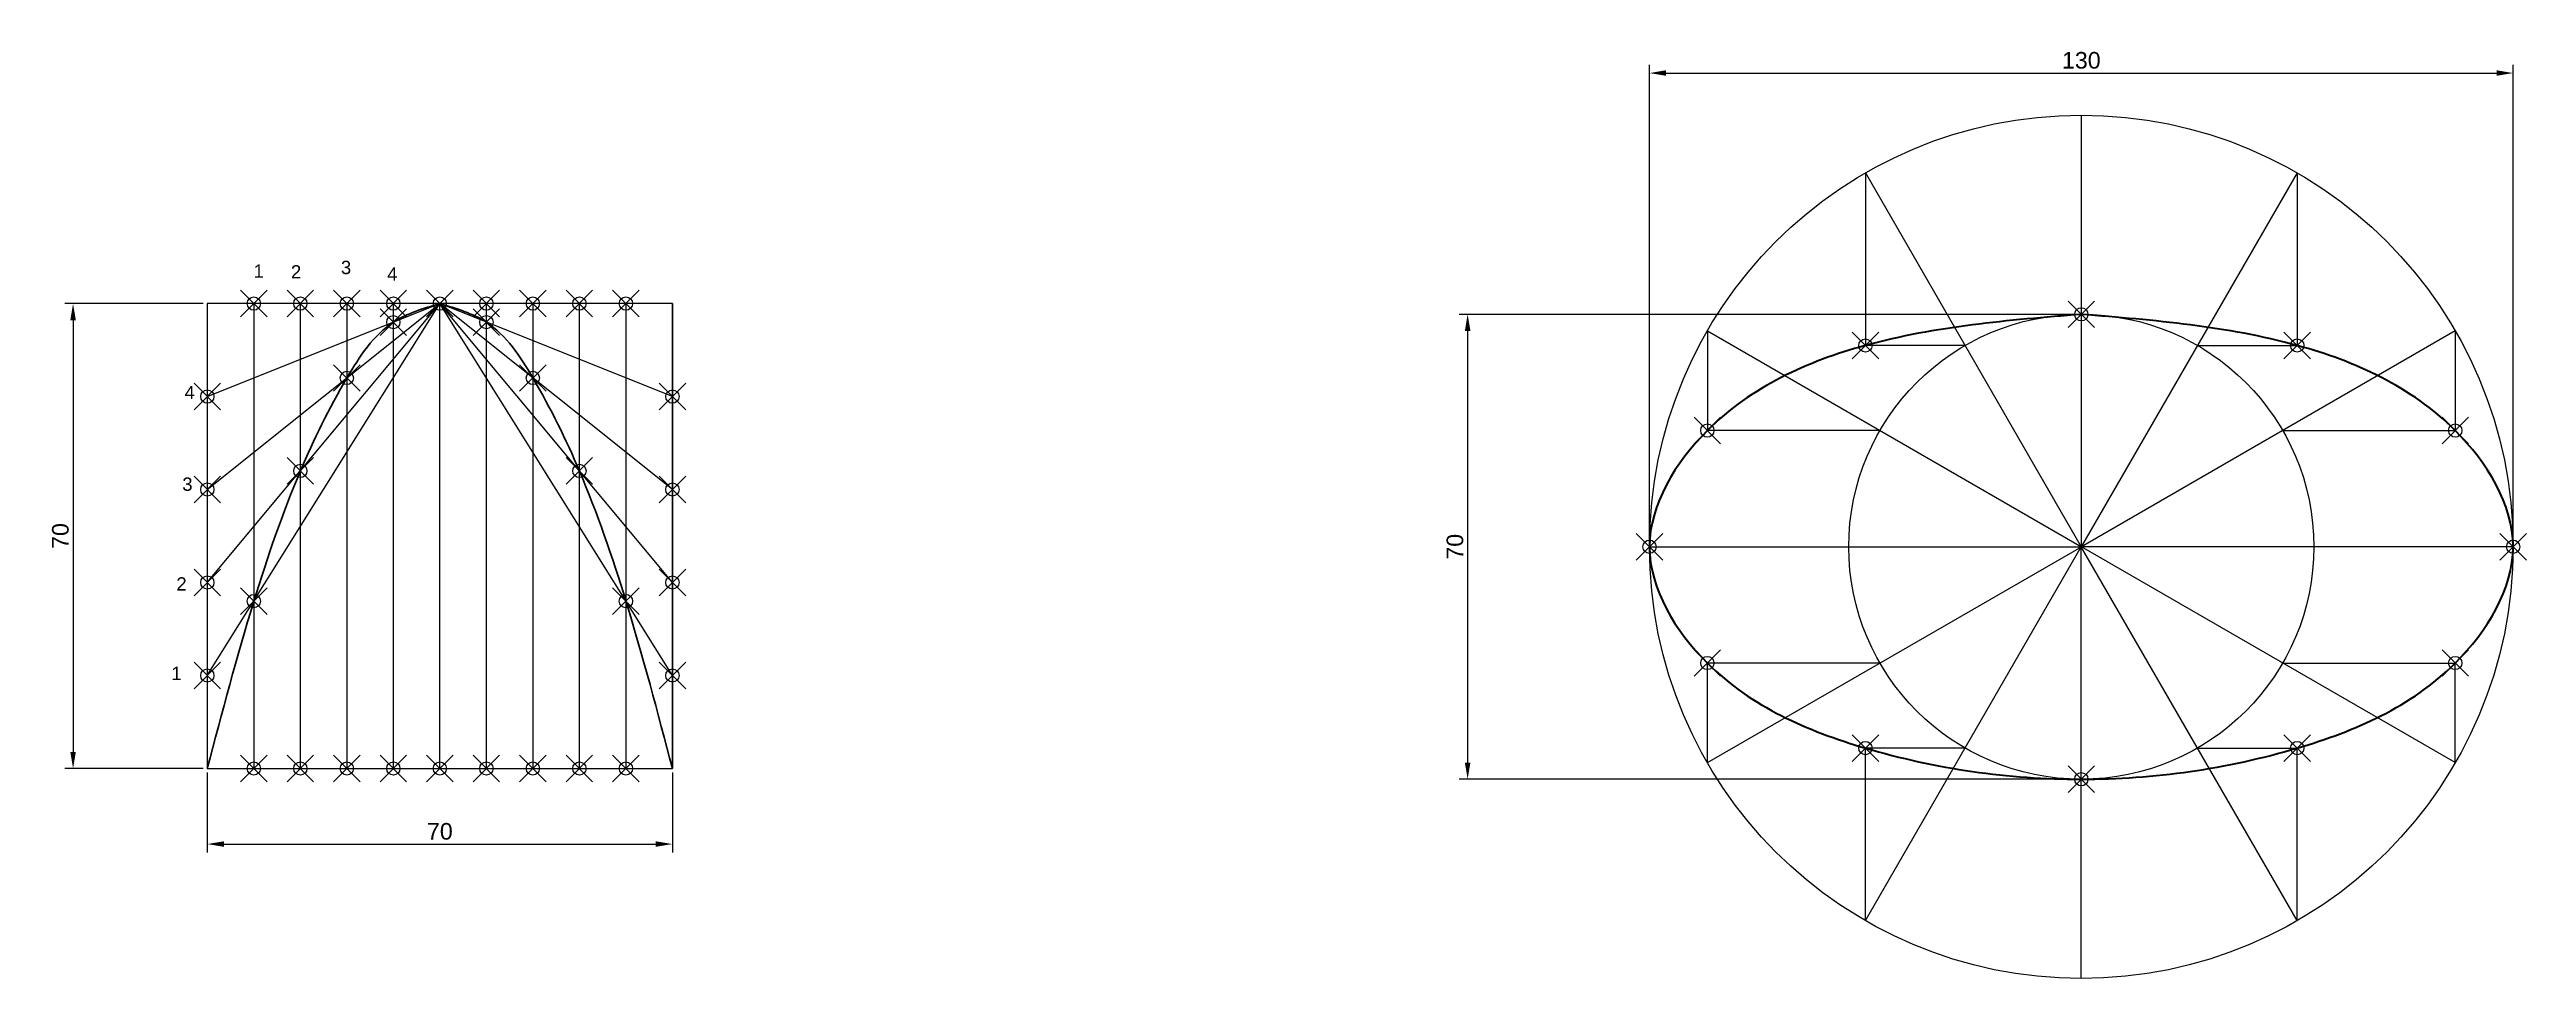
# Model space of a CAD drawing. Header units: millimetres. Extents: x 95 to 1406, y 34 to 298.
# Drawn here: x 95.2 to 468, y 91.6 to 231.5 of the extents above; entities that cross this region are included whole.
import ezdxf

# ---------------------------------------------------------------- set-up
doc = ezdxf.new("R2010")
doc.units = ezdxf.units.MM
doc.header["$PDMODE"] = 35
doc.header["$PDSIZE"] = 2
doc.styles.get("Standard").update_dxf_attribs({"font": 'arial.ttf'})
doc.dimstyles.new('ISO-25', dxfattribs={"dimtxt": 2.5, "dimasz": 2.5, "dimexe": 1.25, "dimexo": 0.625, "dimtad": 1, "dimdec": 0, "dimtxsty": 'Standard', "dimcen": 2.5, "dimclrd": 3, "dimclre": 1, "dimadec": 0, "dimazin": 0, "dimtfac": 1, "dimtdec": 0, "dimtmove": 0, "dimatfit": 3, "dimfxl": 1, "dimarcsym": 0})

msp = doc.modelspace()

# ---------------------------------------------------------------- texts
for s, p in [('1', (125.91, 197.11)), ('2', (131.54, 197)), ('3', (139.06, 197.66)), ('4', (146.02, 196.67)), ('4', (115.52, 178.83)), ('3', (115.19, 165.03)), ('2', (114.3, 150.01)), ('1', (113.53, 136.54))]:
    msp.add_text(s, height=2).set_placement(p)

# ---------------------------------------------------------------- blocks, each defined once
blk = doc.blocks.new('*D2')
at = {"color": 1, "lineweight": -2, "transparency": 16777216}
for p, q in [((118.34, 193.22), (97.5, 193.22)), ((118.34, 123.22), (97.5, 123.22))]:
    blk.add_line(p, q, dxfattribs=at)
at = {"color": 3, "lineweight": -2, "transparency": 16777216}
blk.add_line((98.75, 190.72), (98.75, 125.72), dxfattribs=at)
at = {"color": 3, "transparency": 16777216}
for points in [[(98.34, 190.72), (99.17, 190.72), (98.75, 193.22)], [(98.34, 125.72), (99.17, 125.72), (98.75, 123.22)]]:
    blk.add_solid(points, dxfattribs=at)
at = {"layer": 'Defpoints', "color": 0, "transparency": 16777216}
for p in [(118.96, 193.22), (98.75, 123.22), (118.96, 123.22)]:
    blk.add_point(p, dxfattribs=at)
at = {"color": 0, "transparency": 16777216, "insert": (96.85, 158.22), "char_height": 2.5, "attachment_point": 5, "rotation": 90}
blk.add_mtext('70', dxfattribs=at)
blk = doc.blocks.new('*D3')
at = {"color": 1, "lineweight": -2, "transparency": 16777216}
for p, q in [((118.96, 122.6), (118.96, 110.59)), ((188.96, 122.6), (188.96, 110.59))]:
    blk.add_line(p, q, dxfattribs=at)
at = {"color": 3, "lineweight": -2, "transparency": 16777216}
blk.add_line((121.46, 111.84), (186.46, 111.84), dxfattribs=at)
at = {"color": 3, "transparency": 16777216}
for points in [[(121.46, 112.25), (121.46, 111.42), (118.96, 111.84)], [(186.46, 112.25), (186.46, 111.42), (188.96, 111.84)]]:
    blk.add_solid(points, dxfattribs=at)
at = {"layer": 'Defpoints', "color": 0, "transparency": 16777216}
for p in [(118.96, 123.22), (188.96, 123.22), (188.96, 111.84)]:
    blk.add_point(p, dxfattribs=at)
at = {"color": 0, "transparency": 16777216, "insert": (153.96, 113.74), "char_height": 2.5, "attachment_point": 5}
blk.add_mtext('70', dxfattribs=at)
blk = doc.blocks.new('*U4')
blk.add_line((0, 32.5), (0, -32.5))
blk = doc.blocks.new('*U5')
at = {"color": 0, "linetype": 'ByBlock', "lineweight": -2, "transparency": 16777216}
blk.add_blockref('*U4', (401.03, 189.1), dxfattribs=at)
for p, rotation in [((384.78, 184.74), 29.99999999999999), ((417.28, 184.74), 329.9999999999999), ((372.89, 172.85), 59.99999999999999), ((429.18, 172.85), 300.0000000000001), ((368.53, 156.6), 90), ((372.89, 140.35), 120), ((384.78, 128.45), 150), ((401.03, 124.1), 180), ((417.28, 128.45), 210), ((429.18, 140.35), 240), ((433.53, 156.6), 270)]:
    blk.add_blockref('*U4', p, dxfattribs=dict(at, rotation=rotation))
blk = doc.blocks.new('*D7')
at = {"color": 1, "lineweight": -2, "transparency": 16777216}
for p, q in [((336.03, 157.22), (336.03, 229.18)), ((466.03, 157.22), (466.03, 229.18))]:
    blk.add_line(p, q, dxfattribs=at)
at = {"color": 3, "lineweight": -2, "transparency": 16777216}
blk.add_line((338.53, 227.93), (463.53, 227.93), dxfattribs=at)
at = {"color": 3, "transparency": 16777216}
for points in [[(338.53, 228.35), (338.53, 227.52), (336.03, 227.93)], [(463.53, 228.35), (463.53, 227.52), (466.03, 227.93)]]:
    blk.add_solid(points, dxfattribs=at)
at = {"layer": 'Defpoints', "color": 0, "transparency": 16777216}
for p in [(466.03, 227.93), (336.03, 156.6), (466.03, 156.6)]:
    blk.add_point(p, dxfattribs=at)
at = {"color": 0, "transparency": 16777216, "insert": (401.03, 229.84), "char_height": 2.5, "attachment_point": 5}
blk.add_mtext('130', dxfattribs=at)
blk = doc.blocks.new('*D8')
at = {"color": 1, "lineweight": -2, "transparency": 16777216}
for p, q in [((400.41, 191.6), (307.41, 191.6)), ((400.41, 121.6), (307.41, 121.6))]:
    blk.add_line(p, q, dxfattribs=at)
at = {"color": 3, "lineweight": -2, "transparency": 16777216}
blk.add_line((308.66, 189.1), (308.66, 124.1), dxfattribs=at)
at = {"color": 3, "transparency": 16777216}
for points in [[(308.24, 189.1), (309.08, 189.1), (308.66, 191.6)], [(308.24, 124.1), (309.08, 124.1), (308.66, 121.6)]]:
    blk.add_solid(points, dxfattribs=at)
at = {"layer": 'Defpoints', "color": 0, "transparency": 16777216}
for p in [(401.03, 191.6), (308.66, 121.6), (401.03, 121.6)]:
    blk.add_point(p, dxfattribs=at)
at = {"color": 0, "transparency": 16777216, "insert": (306.76, 156.6), "char_height": 2.5, "attachment_point": 5, "rotation": 90}
blk.add_mtext('70', dxfattribs=at)

# ---------------------------------------------------------------- dimensions: what is measured, and where the dimension line sits
for base, p1, p2, picture, middle in [((466.03, 227.93), (336.03, 156.6), (466.03, 156.6), '*D7', (401.03, 229.84)), ((188.96, 111.84), (118.96, 123.22), (188.96, 123.22), '*D3', (153.96, 113.74))]:
    dim = msp.add_linear_dim(base=base, p1=p1, p2=p2, dimstyle='ISO-25')
    dim.commit()
    dim.dimension.update_dxf_attribs({"geometry": picture, "text_midpoint": middle})
for base, p1, p2, picture, middle in [((98.75, 123.22), (118.96, 193.22), (118.96, 123.22), '*D2', (96.85, 158.22)), ((308.66, 121.6), (401.03, 191.6), (401.03, 121.6), '*D8', (306.76, 156.6))]:
    dim = msp.add_linear_dim(base=base, p1=p1, p2=p2, angle=90, dimstyle='ISO-25')
    dim.commit()
    dim.dimension.update_dxf_attribs({"geometry": picture, "text_midpoint": middle})

# ---------------------------------------------------------------- linework, layer by layer
for p, q in [((368.53, 212.89), (368.53, 186.91)), ((433.53, 212.89), (433.53, 186.91)), ((188.96, 193.22), (118.96, 193.22)), ((118.96, 193.22), (118.96, 123.22)), ((118.96, 137.22), (153.96, 193.22)), ((118.96, 151.22), (153.96, 193.22)), ((118.96, 165.22), (153.96, 193.22)), ((118.96, 179.22), (153.96, 193.22)), ((125.96, 193.22), (125.96, 123.22)), ((132.96, 123.22), (132.96, 193.22)), ((139.96, 193.22), (139.96, 123.22)), ((146.96, 123.22), (146.96, 193.22)), ((153.96, 123.22), (153.96, 193.22)), ((153.96, 123.22), (153.96, 193.22)), ((188.96, 137.22), (153.96, 193.22)), ((188.96, 151.22), (153.96, 193.22)), ((188.96, 165.22), (153.96, 193.22)), ((188.96, 179.22), (153.96, 193.22)), ((160.96, 123.22), (160.96, 193.22)), ((167.96, 193.22), (167.96, 123.22)), ((174.96, 123.22), (174.96, 193.22)), ((181.96, 193.22), (181.96, 123.22)), ((188.96, 123.22), (188.96, 193.22)), ((188.96, 193.22), (188.96, 123.22)), ((344.74, 189.1), (344.74, 174.1)), ((383.53, 186.91), (368.53, 186.91)), ((418.53, 186.91), (433.53, 186.91)), ((457.32, 189.1), (457.32, 174.1)), ((370.72, 174.1), (344.74, 174.1)), ((431.34, 174.1), (457.32, 174.1)), ((344.74, 124.1), (344.74, 139.1)), ((370.72, 139.1), (344.74, 139.1)), ((431.34, 139.1), (457.32, 139.1)), ((457.32, 124.1), (457.32, 139.1)), ((118.96, 123.22), (188.96, 123.22)), ((368.53, 100.31), (368.53, 126.29)), ((383.53, 126.29), (368.53, 126.29)), ((418.53, 126.29), (433.53, 126.29)), ((433.53, 100.31), (433.53, 126.29))]:
    msp.add_line(p, q)
for radius in [65, 35]:
    msp.add_circle((401.03, 156.6), radius)
at = {"color": 242, "lineweight": 30, "true_color": 0xcd2027}
msp.add_open_spline([(188.96, 123.22), (186.75, 131.64), (182.77, 146.76), (175.95, 166.65), (169.1, 180.62), (162.49, 190.7), (156.43, 192.49), (153.96, 193.22), (151.49, 192.49), (145.44, 190.7), (138.83, 180.62), (131.98, 166.65), (125.16, 146.76), (121.18, 131.64), (118.96, 123.22)], degree=3, knots=[0, 0, 0, 0, 26.154158, 46.966655, 62.61913, 73.55348, 81.092711, 81.092711, 81.092711, 88.631941, 99.566291, 115.218767, 136.031263, 162.185421, 162.185421, 162.185421, 162.185421], dxfattribs=at)
at = {"color": 40, "lineweight": 35, "true_color": 0xf8d731}
msp.add_spline([(401.03, 191.6), (433.53, 186.91), (457.32, 174.1), (466.03, 156.6), (457.32, 139.1), (433.53, 126.29), (401.03, 121.6), (368.53, 126.29), (344.74, 139.1), (336.03, 156.6), (344.74, 174.1), (368.53, 186.91), (401.03, 191.6)], degree=3, dxfattribs=at)
for p in [(125.96, 193.22), (132.96, 193.22), (139.96, 193.22), (146.96, 193.22), (153.96, 193.22), (160.96, 193.22), (160.96, 193.22), (167.96, 193.22), (167.96, 193.22), (174.96, 193.22), (174.96, 193.22), (181.96, 193.22), (181.96, 193.22), (146.96, 190.42), (160.96, 190.42), (401.03, 191.6), (368.53, 186.91), (433.53, 186.91), (139.96, 182.02), (167.96, 182.02), (118.96, 179.22), (188.96, 179.22), (344.74, 174.1), (457.32, 174.1), (132.96, 168.02), (174.96, 168.02), (118.96, 165.22), (188.96, 165.22), (336.03, 156.6), (466.03, 156.6), (118.96, 151.22), (188.96, 151.22), (125.96, 148.42), (181.96, 148.42), (118.96, 137.22), (188.96, 137.22), (344.74, 139.1), (457.32, 139.1), (368.53, 126.29), (433.53, 126.29), (125.96, 123.22), (132.96, 123.22), (139.96, 123.22), (146.96, 123.22), (153.96, 123.22), (160.96, 123.22), (160.96, 123.22), (167.96, 123.22), (167.96, 123.22), (174.96, 123.22), (174.96, 123.22), (181.96, 123.22), (181.96, 123.22), (401.03, 121.6)]:
    msp.add_point(p)

# ---------------------------------------------------------------- block references
msp.add_blockref('*U5', (0, 0))

msp.set_redraw_order([(e.dxf.handle, doc.entitydb.next_handle()) for e in msp.query("TEXT MTEXT ATTDEF DIMENSION ARC_DIMENSION")])  # texts and dimensions are drawn at this point

doc.saveas('drawing.dxf')
